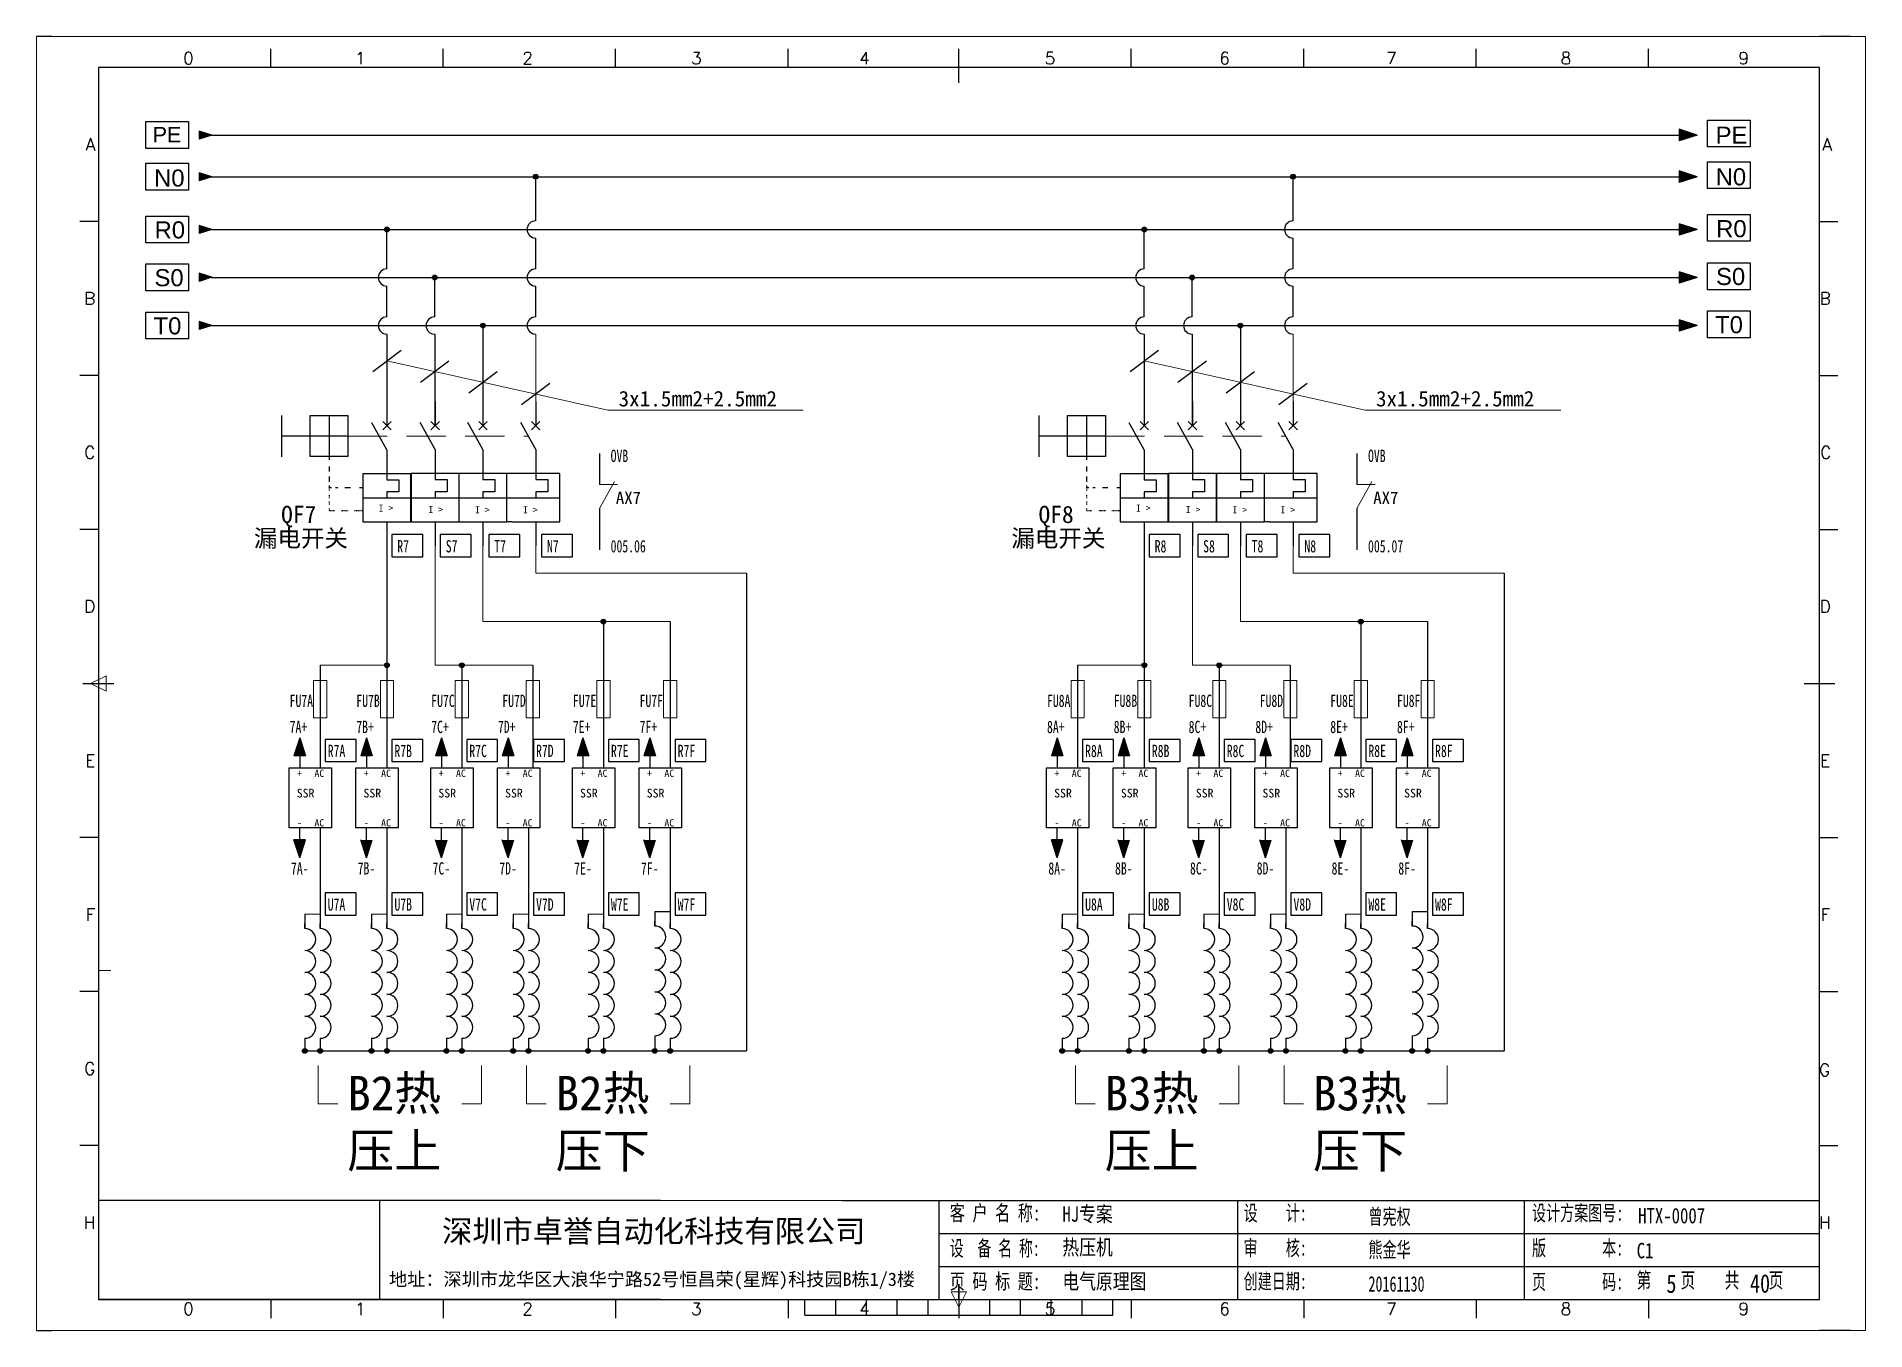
# Model space of a CAD drawing. Extents: x 35123 to 43919, y -4314 to -326.
# Drawn here: x 36945.9 to 37242.9, y -2913.9 to -2703.9 of the extents above; entities that cross this region are included whole.
import ezdxf
from ezdxf.enums import TextEntityAlignment as Align

# ---------------------------------------------------------------- set-up
doc = ezdxf.new("R2010")
doc.units = 0
doc.header["$MEASUREMENT"] = 0
for name, pattern in [('ACANSTGL', [0.11811, 0.07874, -0.03937]), ('ACISOWELD', [3, 2, -1]), ('DASHED2', [9.525, 6.35, -3.175])]:
    doc.linetypes.add(name, pattern=pattern)
for name, color, linetype in [('AE_BOR', 1, 'Continuous'), ('MISC', 2, 'Continuous'), ('SYMS', 7, 'Continuous'), ('细实线层', 7, 'Continuous')]:
    doc.layers.add(name, color=color, linetype=linetype)
doc.styles.add('Standard0.67', font='', dxfattribs={"width": 0.67})
doc.styles.add('Standard_0.8', font='SimSun.ttf', dxfattribs={"width": 0.8})
doc.styles.add('WD', font='romans.shx', dxfattribs={"bigfont": 'gbcbig.shx'})
doc.styles.add('WD_IEC', font='ISOCP2.shx', dxfattribs={"width": 0.9, "height": 4, "bigfont": 'gbcbig.shx'})
doc.styles.add('宋', font='SimSun.ttf', dxfattribs={"width": 0.7})
doc.styles.add('样式 0', font='')
doc.styles.add('样式 8', font='arial.ttf')
doc.styles.get('Standard0.67').set_extended_font_data('FangSong_GB2312')
doc.styles.get('样式 0').set_extended_font_data('KaiTi_GB2312')

msp = doc.modelspace()

# ---------------------------------------------------------------- texts
at = {"color": 0}
for p in [(37040.417, -2763.897), (37163.417, -2763.897)]:
    msp.add_text('3x1.5mm2+2.5mm2', height=2.52, dxfattribs=at).set_placement(p)
at = {"color": 0, "char_height": 2.772, "width": 4.96666, "attachment_point": 1, "style": '样式 8'}
for s, insert in [('N0', (36964.985, -2725.439)), ('N0', (37218.579, -2725.244)), ('R0', (36965.067, -2733.854)), ('R0', (37218.662, -2733.659)), ('S0', (36965.05, -2741.618)), ('S0', (37218.644, -2741.423)), ('T0', (36964.9, -2749.432)), ('T0', (37218.494, -2749.237))]:
    msp.add_mtext(s, dxfattribs=dict(at, insert=insert))
at = {"color": 0, "attachment_point": 1}
for s, insert, char_height, width in [('I >', (37001.438, -2779.818), 1.1694, 4.51104), ('I >', (37124.438, -2779.818), 1.1694, 4.51104), ('I >', (37009.533, -2780.046), 1.1694, 4.51104), ('I >', (37017.117, -2780.098), 1.1694, 4.51104), ('I >', (37024.914, -2780.098), 1.1694, 4.51104), ('I >', (37132.533, -2780.046), 1.1694, 4.51104), ('I >', (37140.117, -2780.098), 1.1694, 4.51104), ('I >', (37147.914, -2780.098), 1.1694, 4.51104), ('+', (36988.211, -2822.853), 1.176, 1.09571), ('AC', (36991.022, -2822.853), 1.176, 1.09571), ('+', (36999.045, -2822.853), 1.176, 1.09571), ('AC', (37001.856, -2822.853), 1.176, 1.09571), ('+', (37011.211, -2822.853), 1.176, 1.09571), ('AC', (37014.022, -2822.853), 1.176, 1.09571), ('+', (37022.045, -2822.853), 1.176, 1.09571), ('AC', (37024.856, -2822.853), 1.176, 1.09571), ('+', (37034.211, -2822.853), 1.176, 1.09571), ('AC', (37037.022, -2822.853), 1.176, 1.09571), ('+', (37045.045, -2822.853), 1.176, 1.09571), ('AC', (37047.856, -2822.853), 1.176, 1.09571), ('+', (37111.211, -2822.853), 1.176, 1.09571), ('AC', (37114.022, -2822.853), 1.176, 1.09571), ('+', (37122.045, -2822.853), 1.176, 1.09571), ('AC', (37124.856, -2822.853), 1.176, 1.09571), ('+', (37134.211, -2822.853), 1.176, 1.09571), ('AC', (37137.022, -2822.853), 1.176, 1.09571), ('+', (37145.045, -2822.853), 1.176, 1.09571), ('AC', (37147.856, -2822.853), 1.176, 1.09571), ('+', (37157.211, -2822.853), 1.176, 1.09571), ('AC', (37160.022, -2822.853), 1.176, 1.09571), ('+', (37168.045, -2822.853), 1.176, 1.09571), ('AC', (37170.856, -2822.853), 1.176, 1.09571), ('SSR', (36988.151, -2825.961), 1.4112, 1.31486), ('SSR', (36998.986, -2825.961), 1.4112, 1.31486), ('SSR', (37011.151, -2825.961), 1.4112, 1.31486), ('SSR', (37021.986, -2825.961), 1.4112, 1.31486), ('SSR', (37034.151, -2825.961), 1.4112, 1.31486), ('SSR', (37044.986, -2825.961), 1.4112, 1.31486), ('SSR', (37111.151, -2825.961), 1.4112, 1.31486), ('SSR', (37121.986, -2825.961), 1.4112, 1.31486), ('SSR', (37134.151, -2825.961), 1.4112, 1.31486), ('SSR', (37144.986, -2825.961), 1.4112, 1.31486), ('SSR', (37157.151, -2825.961), 1.4112, 1.31486), ('SSR', (37167.986, -2825.961), 1.4112, 1.31486), ('-', (36988.211, -2830.896), 1.176, 1.09571), ('AC', (36991.022, -2830.896), 1.176, 1.09571), ('-', (36999.045, -2830.896), 1.176, 1.09571), ('AC', (37001.856, -2830.896), 1.176, 1.09571), ('-', (37011.211, -2830.896), 1.176, 1.09571), ('AC', (37014.022, -2830.896), 1.176, 1.09571), ('-', (37022.045, -2830.896), 1.176, 1.09571), ('AC', (37024.856, -2830.896), 1.176, 1.09571), ('-', (37034.211, -2830.896), 1.176, 1.09571), ('AC', (37037.022, -2830.896), 1.176, 1.09571), ('-', (37045.045, -2830.896), 1.176, 1.09571), ('AC', (37047.856, -2830.896), 1.176, 1.09571), ('-', (37111.211, -2830.896), 1.176, 1.09571), ('AC', (37114.022, -2830.896), 1.176, 1.09571), ('-', (37122.045, -2830.896), 1.176, 1.09571), ('AC', (37124.856, -2830.896), 1.176, 1.09571), ('-', (37134.211, -2830.896), 1.176, 1.09571), ('AC', (37137.022, -2830.896), 1.176, 1.09571), ('-', (37145.045, -2830.896), 1.176, 1.09571), ('AC', (37147.856, -2830.896), 1.176, 1.09571), ('-', (37157.211, -2830.896), 1.176, 1.09571), ('AC', (37160.022, -2830.896), 1.176, 1.09571), ('-', (37168.045, -2830.896), 1.176, 1.09571), ('AC', (37170.856, -2830.896), 1.176, 1.09571)]:
    msp.add_mtext(s, dxfattribs=dict(at, insert=insert, char_height=char_height, width=width))
for s, insert, char_height, width, attachment_point in [('{\\fSimSun|b0|i0|c134|p54;B2热\\P压上}', (36996.365, -2872.556), 5.6, 34.27378, 1), ('{\\fSimSun|b0|i0|c134|p54;B2热\\P压下}', (37030.2, -2872.556), 5.6, 34.27378, 1), ('{\\fSimSun|b0|i0|c134|p54;B3热\\P压上}', (37119.365, -2872.556), 5.6, 34.27378, 1), ('{\\fSimSun|b0|i0|c134|p54;B3热\\P压下}', (37153.2, -2872.556), 5.6, 34.27378, 1), ('{\\fSimSun|b0|i0|c134|p2;深圳市卓誉自动化科技有限公司}', (37011.758, -2899.958), 3.6, 80.67766, 7), ('{\\fSimSun|b0|i0|c134|p2;地址：深圳市龙华区大浪华宁路52号恒昌荣(星辉)科技园B栋1/3楼}', (37003.146, -2907.218), 2.16, 89.25675, 7)]:
    msp.add_mtext(s, dxfattribs=dict(insert=insert, char_height=char_height, width=width, attachment_point=attachment_point))
at = {"ltscale": 2, "attachment_point": 1}
for s, insert, char_height, width, style in [('{\\fSimSun|b0|i0|c134|p2;\\W0.72;客 户 名 称:}', (37094.206, -2893.553), 2.5, 16.24768, 'Standard0.67'), ('HJ专案', (37112.493, -2893.727), 2.5, 33.90777, 'Standard_0.8'), ('{\\fSimSun|b0|i0|c134|p2;设    计:}', (37141.92, -2893.553), 2.5, 12.03121, 'Standard0.67'), ('{\\fSimSun|b0|i0|c134|p2;曾宪权}', (37162.197, -2894.155), 2.5, 12.03121, 'Standard0.67'), ('{\\fSimSun|b0|i0|c134|p2;设计方案图号:}', (37188.753, -2893.553), 2.5, 15.1644, 'Standard0.67'), ('{\\f@SimSun|b0|i0|c134|p2;HTX-0007}', (37205.992, -2893.994), 2.5, 33.90777, 'Standard_0.8'), ('{\\fSimSun|b0|i0|c134|p2;\\W0.66;设  备 名 称:}', (37094.206, -2899.282), 2.5, 15.12342, 'Standard0.67'), ('{\\fSimSun|b0|i0|c134|p2;热压机}', (37112.493, -2899.115), 2.5, 33.90777, 'Standard_0.8'), ('{\\fSimSun|b0|i0|c134|p2;审    核:}', (37141.92, -2899.227), 2.5, 12.03121, 'Standard0.67'), ('{\\fSimSun|b0|i0|c134|p2;熊金华}', (37162.197, -2899.517), 2.5, 12.03121, 'Standard0.67'), ('{\\fSimSun|b0|i0|c134|p2;版        本:}', (37188.753, -2899.227), 2.5, 16.84978, 'Standard0.67'), ('C1', (37205.752, -2899.667), 2.5, 5.97175, 'Standard_0.8'), ('{\\fSimSun|b0|i0|c134|p2;\\W0.72;页 码 标 题:}', (37094.206, -2904.65), 2.5, 15.12342, 'Standard0.67'), ('{\\fSimSun|b0|i0|c134|p2;电气原理图}', (37112.493, -2904.663), 2.5, 33.90777, 'Standard_0.8'), ('{\\fSimSun|b0|i0|c134|p2;创建日期:}', (37141.92, -2904.634), 2.5, 12.03121, 'Standard0.67'), ('{\\fSimSun|b0|i0|c134|p2;页        码:}', (37188.753, -2904.713), 2.5, 15.72579, 'Standard0.67'), ('第    页    共    页', (37205.75, -2904.468), 2.5, 33.90777, '宋'), ('{\\fSimSun|b0|i0|c134|p2;20161130}', (37162.197, -2905.075), 2.5, 12.03121, 'Standard0.67'), ('5', (37210.583, -2904.773), 3, 3.76639, 'Standard_0.8'), ('40', (37224.156, -2904.748), 3, 3.76639, 'Standard_0.8')]:
    msp.add_mtext(s, dxfattribs=dict(at, insert=insert, char_height=char_height, width=width, style=style))
at = {"layer": 'MISC', "color": 0, "attachment_point": 1}
for s, insert, char_height, width, style in [('\\pxqc;PE', (36964.609, -2718.518), 2.5, 4.96666, '样式 8'), ('PE', (37218.579, -2718.479), 2.772, 4.96666, '样式 8'), ('OVB', (37039.128, -2770.918), 2, 5.01683, '宋'), ('OVB', (37162.128, -2770.918), 2, 5.01683, '宋'), ('AX7', (37039.979, -2777.714), 2, 5.01683, '样式 0'), ('AX7', (37162.979, -2777.714), 2, 5.01683, '样式 0'), ('QF7', (36985.617, -2780.026), 2.8, 5.01683, '样式 0'), ('QF8', (37108.617, -2780.026), 2.8, 5.01683, '样式 0'), ('漏电开关', (36981.2, -2783.883), 2.8, 21.59755, '样式 0'), ('R7', (37004.478, -2785.591), 2, 5.01683, '宋'), ('S7', (37012.353, -2785.589), 2, 5.01683, '宋'), ('T7', (37020.227, -2785.588), 2, 5.01683, '宋'), ('N7', (37028.793, -2785.588), 2, 5.01683, '宋'), ('005.06', (37039.128, -2785.587), 2, 5.01683, '宋'), ('漏电开关', (37104.2, -2783.883), 2.8, 21.59755, '样式 0'), ('R8', (37127.478, -2785.591), 2, 5.01683, '宋'), ('S8', (37135.353, -2785.589), 2, 5.01683, '宋'), ('T8', (37143.227, -2785.588), 2, 5.01683, '宋'), ('N8', (37151.793, -2785.588), 2, 5.01683, '宋'), ('005.07', (37162.128, -2785.587), 2, 5.01683, '宋'), ('FU7A', (36986.992, -2810.671), 2, 5.01683, '宋'), ('FU7B', (36997.827, -2810.671), 2, 5.01683, '宋'), ('FU7C', (37009.992, -2810.671), 2, 5.01683, '宋'), ('FU7D', (37021.53, -2810.671), 2, 5.01683, '宋'), ('FU7E', (37032.992, -2810.671), 2, 5.01683, '宋'), ('FU7F', (37043.827, -2810.671), 2, 5.01683, '宋'), ('FU8A', (37109.992, -2810.671), 2, 5.01683, '宋'), ('FU8B', (37120.827, -2810.671), 2, 5.01683, '宋'), ('FU8C', (37132.992, -2810.671), 2, 5.01683, '宋'), ('FU8D', (37144.53, -2810.671), 2, 5.01683, '宋'), ('FU8E', (37155.992, -2810.671), 2, 5.01683, '宋'), ('FU8F', (37166.827, -2810.671), 2, 5.01683, '宋'), ('7A+', (36986.992, -2814.916), 2, 5.01683, '宋'), ('7B+', (36997.827, -2814.916), 2, 5.01683, '宋'), ('7C+', (37009.992, -2814.916), 2, 5.01683, '宋'), ('7D+', (37020.827, -2814.916), 2, 5.01683, '宋'), ('7E+', (37032.992, -2814.916), 2, 5.01683, '宋'), ('7F+', (37043.827, -2814.916), 2, 5.01683, '宋'), ('8A+', (37109.992, -2814.916), 2, 5.01683, '宋'), ('8B+', (37120.827, -2814.916), 2, 5.01683, '宋'), ('8C+', (37132.992, -2814.916), 2, 5.01683, '宋'), ('8D+', (37143.827, -2814.916), 2, 5.01683, '宋'), ('8E+', (37155.992, -2814.916), 2, 5.01683, '宋'), ('8F+', (37166.827, -2814.916), 2, 5.01683, '宋'), ('R7A', (36993.18, -2818.811), 2, 5.01683, '宋'), ('R7B', (37004.015, -2818.811), 2, 5.01683, '宋'), ('R7C', (37016.18, -2818.811), 2, 5.01683, '宋'), ('R7D', (37027.015, -2818.811), 2, 5.01683, '宋'), ('R7E', (37039.18, -2818.811), 2, 5.01683, '宋'), ('R7F', (37050.015, -2818.811), 2, 5.01683, '宋'), ('R8A', (37116.18, -2818.811), 2, 5.01683, '宋'), ('R8B', (37127.015, -2818.811), 2, 5.01683, '宋'), ('R8C', (37139.18, -2818.811), 2, 5.01683, '宋'), ('R8D', (37150.015, -2818.811), 2, 5.01683, '宋'), ('R8E', (37162.18, -2818.811), 2, 5.01683, '宋'), ('R8F', (37173.015, -2818.811), 2, 5.01683, '宋'), ('7A-', (36987.209, -2837.876), 2, 5.01683, '宋'), ('7B-', (36998.044, -2837.876), 2, 5.01683, '宋'), ('7C-', (37010.209, -2837.876), 2, 5.01683, '宋'), ('7D-', (37021.044, -2837.876), 2, 5.01683, '宋'), ('7E-', (37033.209, -2837.876), 2, 5.01683, '宋'), ('7F-', (37044.044, -2837.876), 2, 5.01683, '宋'), ('8A-', (37110.209, -2837.876), 2, 5.01683, '宋'), ('8B-', (37121.044, -2837.876), 2, 5.01683, '宋'), ('8C-', (37133.209, -2837.876), 2, 5.01683, '宋'), ('8D-', (37144.044, -2837.876), 2, 5.01683, '宋'), ('8E-', (37156.209, -2837.876), 2, 5.01683, '宋'), ('8F-', (37167.044, -2837.876), 2, 5.01683, '宋'), ('U7A', (36993.18, -2843.726), 2, 5.01683, '宋'), ('U7B', (37004.015, -2843.726), 2, 5.01683, '宋'), ('V7C', (37016.18, -2843.726), 2, 5.01683, '宋'), ('V7D', (37027.015, -2843.726), 2, 5.01683, '宋'), ('W7E', (37039.18, -2843.726), 2, 5.01683, '宋'), ('W7F', (37050.015, -2843.726), 2, 5.01683, '宋'), ('U8A', (37116.18, -2843.726), 2, 5.01683, '宋'), ('U8B', (37127.015, -2843.726), 2, 5.01683, '宋'), ('V8C', (37139.18, -2843.726), 2, 5.01683, '宋'), ('V8D', (37150.015, -2843.726), 2, 5.01683, '宋'), ('W8E', (37162.18, -2843.726), 2, 5.01683, '宋'), ('W8F', (37173.015, -2843.726), 2, 5.01683, '宋')]:
    msp.add_mtext(s, dxfattribs=dict(at, insert=insert, char_height=char_height, width=width, style=style))

# ---------------------------------------------------------------- blocks, each defined once
blk = doc.blocks.new('gb_a2_a')
for p, q in [((584, 410), (25, 410)), ((25, 410), (25, 10)), ((584, 10), (584, 410)), ((25, 10), (584, 10))]:
    blk.add_line(p, q)
at = {"lineweight": 9, "ltscale": 0.1}
blk.add_line((25, 116.86), (29, 116.86), dxfattribs=at)
at = {"layer": 'AE_BOR', "lineweight": 30}
for p, q in [((10, 420), (4.93, 420)), ((594, 420), (584, 420)), ((4.93, 0), (10, 0)), ((594, 0), (584, 0))]:
    blk.add_line(p, q, dxfattribs=at)
at = {"layer": 'AE_BOR', "color": 1, "lineweight": 15}
for p, q in [((4.93, 420), (598.93, 420)), ((4.93, 0), (4.93, 420)), ((598.93, 420), (598.93, 0)), ((22.5, 210), (27.5, 212.5)), ((27.5, 207.5), (22.5, 210)), ((27.5, 212.5), (27.5, 207.5)), ((304.5, 7.5), (302, 12.5)), ((302, 12.5), (307, 12.5)), ((307, 12.5), (304.5, 7.5)), ((598.93, 0), (4.93, 0))]:
    blk.add_line(p, q, dxfattribs=at)
at = {"layer": 'AE_BOR'}
for p, q in [((81, 410), (81, 416)), ((137, 410), (137, 416)), ((193, 410), (193, 416)), ((249, 410), (249, 416)), ((304.5, 410), (304.5, 416)), ((360.5, 410), (360.5, 416)), ((416.5, 410), (416.5, 416)), ((472.5, 410), (472.5, 416)), ((528.5, 410), (528.5, 416)), ((25, 360), (19, 360)), ((584, 360), (590, 360)), ((25, 310), (19, 310)), ((584, 310), (590, 310)), ((25, 260), (19, 260)), ((584, 260), (590, 260)), ((25, 160), (19, 160)), ((584, 160), (590, 160)), ((25, 110), (19, 110)), ((584, 110), (590, 110)), ((25, 60), (19, 60)), ((584, 60), (590, 60)), ((81, 10), (81, 4)), ((137, 10), (137, 4)), ((193, 10), (193, 4)), ((249, 10), (249, 4)), ((304.5, 10), (304.5, 4)), ((360.5, 10), (360.5, 4)), ((416.5, 10), (416.5, 4)), ((472.5, 10), (472.5, 4)), ((528.5, 10), (528.5, 4))]:
    blk.add_line(p, q, dxfattribs=at)
at = {"layer": 'AE_BOR', "color": 2, "lineweight": 30}
for p, q in [((304.5, 405), (304.5, 415)), ((20, 210), (30, 210)), ((579, 210), (589, 210)), ((304.5, 10), (304.5, 15)), ((304.5, 15), (304.5, 5)), ((254.5, 5), (254.5, 10)), ((264.5, 5), (264.5, 10)), ((274.5, 5), (274.5, 10)), ((284.5, 5), (284.5, 10)), ((294.5, 5), (294.5, 10)), ((304.5, 10), (304.5, 5)), ((314.5, 5), (314.5, 10)), ((324.5, 5), (324.5, 10)), ((334.5, 5), (334.5, 10)), ((344.5, 5), (344.5, 10)), ((354.5, 5), (354.5, 10)), ((254.5, 5), (354.5, 5))]:
    blk.add_line(p, q, dxfattribs=at)
at = {"layer": 'AE_BOR', "style": 'WD'}
for s, p in [('0', (54.27, 411)), ('1', (110.12, 411)), ('2', (164.42, 411)), ('3', (219.22, 411)), ('4', (273.82, 411)), ('5', (334.12, 411)), ('6', (390.81, 411)), ('7', (445.01, 411)), ('8', (501.67, 411)), ('9', (559.4, 411)), ('0', (54.27, 5)), ('1', (110.12, 5)), ('2', (164.42, 5)), ('3', (219.22, 5)), ('4', (273.82, 5)), ('5', (334.12, 5)), ('6', (390.81, 5)), ('7', (445.01, 5)), ('8', (501.67, 5)), ('9', (559.4, 5))]:
    blk.add_text(s, height=4, dxfattribs=at).set_placement(p, align=Align.CENTER)
for s, p in [('A', (24, 385)), ('A', (588.05, 385)), ('B', (24, 335)), ('B', (587.67, 335)), ('C', (24, 285)), ('C', (587.86, 285)), ('D', (24, 235)), ('D', (587.67, 235)), ('E', (24, 185)), ('E', (587.48, 185)), ('F', (24, 135)), ('F', (587.48, 135)), ('F', (587.48, 135)), ('G', (24, 85)), ('G', (587.48, 84.56)), ('H', (24, 35)), ('H', (587.67, 35))]:
    blk.add_text(s, height=4, dxfattribs=at).set_placement(p, align=Align.MIDDLE_RIGHT)
blk = doc.blocks.new('VCB11THI')
for p, q in [((0, 7.5), (0, 2.5)), ((0, -2.5), (-3.12, 3.12)), ((-0.88, 3.38), (0.88, 1.62)), ((-0.88, 1.62), (0.88, 3.38)), ((0, -2.5), (0, -8.75)), ((0, -8.75), (2.5, -8.75)), ((0, -11.25), (0, -12.5)), ((2.5, -11.25), (0, -11.25)), ((2.5, -8.75), (2.5, -11.25)), ((-5, -12.5), (5, -12.5)), ((0, -17.5), (0, -22.5))]:
    blk.add_line(p, q)
blk.add_lwpolyline([(-5, -7.5), (-5, -17.5), (5, -17.5), (5, -7.5)], close=True)
at = {"style": 'WD_IEC'}
for tag, p in [('INST', (-8, 5.25)), ('LOC', (-8, 1.75)), ('TAG1', (-8, -1.75)), ('RATING1', (-8, -6.35)), ('DESC1', (-8, -14.35)), ('DESC3', (-8, -21.35)), ('DESC2', (-8, -17.85))]:
    blk.add_attdef(tag, text='', height=2.5, dxfattribs=at).set_placement(p, align=Align.RIGHT)
at = {"style": 'WD_IEC', "flags": 1}
for tag, p, height in [('X2TERM01', (0, 7.5), 0.32), ('MFG', (2.75, 6.5), 1.5), ('CAT', (2.75, 4), 1.5), ('X4LINK', (-2, 0), 0.32), ('X1LINK', (-0.5, 0), 0.32), ('CONTACT', (-5, -7.5), 1), ('COMMON', (-3.75, -8.75), 1), ('ASSYCODE', (1, -19), 1), ('X8TERM02', (0, -22.5), 0.32), ('FAMILY', (1, -20.5), 1), ('CATDESC', (1, -22), 1)]:
    blk.add_attdef(tag, p, '', height=height, dxfattribs=at)
at = {"style": 'WD_IEC'}
blk.add_attdef('TERM01', text='', height=2, rotation=90, dxfattribs=at).set_placement((-1, 7.5), align=Align.RIGHT)
at = {"lineweight": 15, "style": 'WD_IEC'}
blk.add_attdef('XREF', text='', height=2.5, dxfattribs=at).set_placement((-8, -10.35), align=Align.RIGHT)
at = {"style": 'WD_IEC'}
blk.add_attdef('TERM02', (-1, -22.5), '', height=2, rotation=90, dxfattribs=at)
at = {"linetype": 'Continuous', "style": 'WD_IEC'}
blk.add_attdef('T', text='', height=2.5, dxfattribs=at).set_placement((0, -15), align=Align.MIDDLE_CENTER)
blk = doc.blocks.new('VCB21THI')
for p, q in [((0, 7.5), (0, 2.5)), ((0, -2.5), (-3.12, 3.12)), ((-0.88, 3.38), (0.88, 1.62)), ((-0.88, 1.62), (0.88, 3.38)), ((0, -2.5), (0, -8.75)), ((0, -8.75), (2.5, -8.75)), ((0, -11.25), (0, -12.5)), ((2.5, -11.25), (0, -11.25)), ((2.5, -8.75), (2.5, -11.25)), ((-5, -12.5), (5, -12.5)), ((0, -17.5), (0, -22.5))]:
    blk.add_line(p, q)
blk.add_lwpolyline([(-5, -7.5), (-5, -17.5), (5, -17.5), (5, -7.5)], close=True)
at = {"style": 'WD_IEC'}
for tag, p in [('INST', (-8, 5.25)), ('LOC', (-8, 1.75)), ('TAG2', (-8, -1.75)), ('RATING1', (-8, -6.35)), ('DESC1', (-8, -14.35)), ('DESC3', (-8, -21.35)), ('DESC2', (-8, -17.85))]:
    blk.add_attdef(tag, text='', height=2.5, dxfattribs=at).set_placement(p, align=Align.RIGHT)
at = {"style": 'WD_IEC', "flags": 1}
for tag, p, height in [('X2TERM01', (0, 7.5), 0.32), ('X4LINK', (-2, 0), 0.32), ('X1LINK', (-0.5, 0), 0.32), ('CONTACT', (-5, -7.5), 1), ('COMMON', (-3.75, -8.75), 1), ('X8TERM02', (0, -22.5), 0.32), ('FAMILY', (1, -20.5), 1)]:
    blk.add_attdef(tag, p, '', height=height, dxfattribs=at)
at = {"style": 'WD_IEC'}
blk.add_attdef('TERM01', text='', height=2, rotation=90, dxfattribs=at).set_placement((-1, 7.5), align=Align.RIGHT)
at = {"lineweight": 15, "style": 'WD_IEC'}
blk.add_attdef('XREF', text='', height=2.5, dxfattribs=at).set_placement((-8, -10.35), align=Align.RIGHT)
at = {"style": 'WD_IEC'}
blk.add_attdef('TERM02', (-1, -22.5), '', height=2, rotation=90, dxfattribs=at)
at = {"linetype": 'Continuous', "style": 'WD_IEC'}
blk.add_attdef('T', text='', height=2.5, dxfattribs=at).set_placement((0, -15), align=Align.MIDDLE_CENTER)
blk = doc.blocks.new('WDDOT')
blk.add_hatch(color=256).paths.add_polyline_path([(0.5, 0, 1), (-0.5, 0, 1)])
blk.add_circle((0, 0), 0.5)

# ---------------------------------------------------------------- hatches: boundary and pattern name
for points in [[(36974.348, -2726.613), (36972.306, -2725.958), (36972.306, -2727.267)], [(37215.584, -2726.613), (37212.665, -2725.677), (37212.665, -2727.548)], [(36974.348, -2735.178), (36972.306, -2734.524), (36972.306, -2735.833)], [(37215.584, -2735.178), (37212.665, -2734.243), (37212.665, -2736.114)], [(36974.348, -2742.94), (36972.306, -2742.286), (36972.306, -2743.595)], [(37215.584, -2742.975), (37212.665, -2742.039), (37212.665, -2743.91)], [(36974.348, -2750.775), (36972.306, -2750.12), (36972.306, -2751.43)], [(37215.584, -2750.771), (37212.665, -2749.836), (37212.665, -2751.706)], [(36988.639, -2817.694), (36989.575, -2820.612), (36987.704, -2820.612)], [(36999.474, -2817.694), (37000.409, -2820.612), (36998.539, -2820.612)], [(37011.639, -2817.694), (37012.575, -2820.612), (37010.704, -2820.612)], [(37022.474, -2817.694), (37023.409, -2820.612), (37021.539, -2820.612)], [(37034.639, -2817.694), (37035.575, -2820.612), (37033.704, -2820.612)], [(37045.474, -2817.694), (37046.409, -2820.612), (37044.539, -2820.612)], [(37111.639, -2817.694), (37112.575, -2820.612), (37110.704, -2820.612)], [(37122.474, -2817.694), (37123.409, -2820.612), (37121.539, -2820.612)], [(37134.639, -2817.694), (37135.575, -2820.612), (37133.704, -2820.612)], [(37145.474, -2817.694), (37146.409, -2820.612), (37144.539, -2820.612)], [(37157.639, -2817.694), (37158.575, -2820.612), (37156.704, -2820.612)], [(37168.474, -2817.694), (37169.409, -2820.612), (37167.539, -2820.612)], [(36988.639, -2837.163), (36989.575, -2834.245), (36987.704, -2834.245)], [(36999.474, -2837.163), (37000.409, -2834.245), (36998.539, -2834.245)], [(37011.639, -2837.163), (37012.575, -2834.245), (37010.704, -2834.245)], [(37022.474, -2837.163), (37023.409, -2834.245), (37021.539, -2834.245)], [(37034.639, -2837.163), (37035.575, -2834.245), (37033.704, -2834.245)], [(37045.474, -2837.163), (37046.409, -2834.245), (37044.539, -2834.245)], [(37111.639, -2837.163), (37112.575, -2834.245), (37110.704, -2834.245)], [(37122.474, -2837.163), (37123.409, -2834.245), (37121.539, -2834.245)], [(37134.639, -2837.163), (37135.575, -2834.245), (37133.704, -2834.245)], [(37145.474, -2837.163), (37146.409, -2834.245), (37144.539, -2834.245)], [(37157.639, -2837.163), (37158.575, -2834.245), (37156.704, -2834.245)], [(37168.474, -2837.163), (37169.409, -2834.245), (37167.539, -2834.245)]]:
    msp.add_hatch(color=0).paths.add_polyline_path(points)
h = msp.add_hatch(color=0)
edge = h.paths.add_edge_path()
edge.add_arc((37026.96, -2726.606), 0.389, 0, 360)
h = msp.add_hatch(color=0)
edge = h.paths.add_edge_path()
edge.add_arc((37149.96, -2726.606), 0.389, 0, 360)
h = msp.add_hatch(color=0)
edge = h.paths.add_edge_path()
edge.add_arc((37002.797, -2735.178), 0.389, 0, 360)
h = msp.add_hatch(color=0)
edge = h.paths.add_edge_path()
edge.add_arc((37125.797, -2735.178), 0.389, 0, 360)
h = msp.add_hatch(color=0)
edge = h.paths.add_edge_path()
edge.add_arc((37010.559, -2742.975), 0.389, 0, 360)
h = msp.add_hatch(color=0)
edge = h.paths.add_edge_path()
edge.add_arc((37133.559, -2742.975), 0.389, 0, 360)
h = msp.add_hatch(color=0)
edge = h.paths.add_edge_path()
edge.add_arc((37018.394, -2750.771), 0.389, 0, 360)
h = msp.add_hatch(color=0)
edge = h.paths.add_edge_path()
edge.add_arc((37141.394, -2750.771), 0.389, 0, 360)
h = msp.add_hatch(color=0)
edge = h.paths.add_edge_path()
edge.add_arc((37037.963, -2798.813), 0.389, 0, 360)
h = msp.add_hatch(color=0)
edge = h.paths.add_edge_path()
edge.add_arc((37160.963, -2798.813), 0.389, 0, 360)
h = msp.add_hatch(color=0)
edge = h.paths.add_edge_path()
edge.add_arc((37002.797, -2805.908), 0.389, 0, 360)
h = msp.add_hatch(color=0)
edge = h.paths.add_edge_path()
edge.add_arc((37014.965, -2805.909), 0.389, 0, 360)
h = msp.add_hatch(color=0)
edge = h.paths.add_edge_path()
edge.add_arc((37125.797, -2805.908), 0.389, 0, 360)
h = msp.add_hatch(color=0)
edge = h.paths.add_edge_path()
edge.add_arc((37137.965, -2805.909), 0.389, 0, 360)
h = msp.add_hatch(color=0)
edge = h.paths.add_edge_path()
edge.add_arc((36989.463, -2868.508), 0.389, 0, 360)
h = msp.add_hatch(color=0)
edge = h.paths.add_edge_path()
edge.add_arc((36991.963, -2868.508), 0.389, 0, 360)
h = msp.add_hatch(color=0)
edge = h.paths.add_edge_path()
edge.add_arc((37000.297, -2868.508), 0.389, 0, 360)
h = msp.add_hatch(color=0)
edge = h.paths.add_edge_path()
edge.add_arc((37002.797, -2868.508), 0.389, 0, 360)
h = msp.add_hatch(color=0)
edge = h.paths.add_edge_path()
edge.add_arc((37012.463, -2868.508), 0.389, 0, 360)
h = msp.add_hatch(color=0)
edge = h.paths.add_edge_path()
edge.add_arc((37014.963, -2868.508), 0.389, 0, 360)
h = msp.add_hatch(color=0)
edge = h.paths.add_edge_path()
edge.add_arc((37023.297, -2868.508), 0.389, 0, 360)
h = msp.add_hatch(color=0)
edge = h.paths.add_edge_path()
edge.add_arc((37025.797, -2868.508), 0.389, 0, 360)
h = msp.add_hatch(color=0)
edge = h.paths.add_edge_path()
edge.add_arc((37035.463, -2868.508), 0.389, 0, 360)
h = msp.add_hatch(color=0)
edge = h.paths.add_edge_path()
edge.add_arc((37037.963, -2868.508), 0.389, 0, 360)
h = msp.add_hatch(color=0)
edge = h.paths.add_edge_path()
edge.add_arc((37046.297, -2868.508), 0.389, 0, 360)
h = msp.add_hatch(color=0)
edge = h.paths.add_edge_path()
edge.add_arc((37048.797, -2868.508), 0.389, 0, 360)
h = msp.add_hatch(color=0)
edge = h.paths.add_edge_path()
edge.add_arc((37112.463, -2868.508), 0.389, 0, 360)
h = msp.add_hatch(color=0)
edge = h.paths.add_edge_path()
edge.add_arc((37114.963, -2868.508), 0.389, 0, 360)
h = msp.add_hatch(color=0)
edge = h.paths.add_edge_path()
edge.add_arc((37123.297, -2868.508), 0.389, 0, 360)
h = msp.add_hatch(color=0)
edge = h.paths.add_edge_path()
edge.add_arc((37125.797, -2868.508), 0.389, 0, 360)
h = msp.add_hatch(color=0)
edge = h.paths.add_edge_path()
edge.add_arc((37135.463, -2868.508), 0.389, 0, 360)
h = msp.add_hatch(color=0)
edge = h.paths.add_edge_path()
edge.add_arc((37137.963, -2868.508), 0.389, 0, 360)
h = msp.add_hatch(color=0)
edge = h.paths.add_edge_path()
edge.add_arc((37146.297, -2868.508), 0.389, 0, 360)
h = msp.add_hatch(color=0)
edge = h.paths.add_edge_path()
edge.add_arc((37148.797, -2868.508), 0.389, 0, 360)
h = msp.add_hatch(color=0)
edge = h.paths.add_edge_path()
edge.add_arc((37158.463, -2868.508), 0.389, 0, 360)
h = msp.add_hatch(color=0)
edge = h.paths.add_edge_path()
edge.add_arc((37160.963, -2868.508), 0.389, 0, 360)
h = msp.add_hatch(color=0)
edge = h.paths.add_edge_path()
edge.add_arc((37169.297, -2868.508), 0.389, 0, 360)
h = msp.add_hatch(color=0)
edge = h.paths.add_edge_path()
edge.add_arc((37171.797, -2868.508), 0.389, 0, 360)
at = {"layer": 'MISC'}
for points in [[(36974.348, -2719.848), (36972.306, -2719.193), (36972.306, -2720.503)], [(37215.584, -2719.848), (37212.665, -2718.913), (37212.665, -2720.783)]]:
    msp.add_hatch(color=0, dxfattribs=at).paths.add_polyline_path(points)

# ---------------------------------------------------------------- linework, layer by layer
at = {"color": 0}
for p, q in [((36974.348, -2726.613), (36972.306, -2725.958)), ((36972.306, -2725.958), (36972.306, -2727.267)), ((37215.584, -2726.613), (37212.665, -2725.677)), ((37212.665, -2725.677), (37212.665, -2727.548)), ((36974.348, -2726.613), (36972.306, -2727.267)), ((36974.348, -2726.613), (37212.665, -2726.613)), ((37026.96, -2733.778), (37026.96, -2726.606)), ((37149.96, -2733.778), (37149.96, -2726.606)), ((37215.584, -2726.613), (37212.665, -2727.548)), ((36974.348, -2735.178), (36972.306, -2734.524)), ((36972.306, -2734.524), (36972.306, -2735.833)), ((36974.348, -2735.178), (36972.306, -2735.833)), ((36974.348, -2735.178), (37212.665, -2735.178)), ((37002.797, -2741.58), (37002.797, -2735.178)), ((37125.797, -2741.58), (37125.797, -2735.178)), ((37215.584, -2735.178), (37212.665, -2734.243)), ((37212.665, -2734.243), (37212.665, -2736.114)), ((37215.584, -2735.178), (37212.665, -2736.114)), ((37026.96, -2741.574), (37026.96, -2736.566)), ((37149.96, -2741.574), (37149.96, -2736.566)), ((36974.348, -2742.94), (36972.306, -2742.286)), ((36972.306, -2742.286), (36972.306, -2743.595)), ((36974.348, -2742.94), (36972.306, -2743.595)), ((36974.241, -2742.975), (37212.665, -2742.975)), ((37010.559, -2749.377), (37010.559, -2742.975)), ((37133.559, -2749.377), (37133.559, -2742.975)), ((37215.584, -2742.975), (37212.665, -2742.039)), ((37212.665, -2742.039), (37212.665, -2743.91)), ((37215.584, -2742.975), (37212.665, -2743.91)), ((37002.797, -2749.377), (37002.797, -2744.369)), ((37026.96, -2749.37), (37026.96, -2744.362)), ((37125.797, -2749.377), (37125.797, -2744.369)), ((37149.96, -2749.37), (37149.96, -2744.362)), ((36974.348, -2750.775), (36972.306, -2750.12)), ((36972.306, -2750.12), (36972.306, -2751.43)), ((37215.584, -2750.771), (37212.665, -2749.836)), ((37212.665, -2749.836), (37212.665, -2751.706)), ((36974.348, -2750.775), (36972.306, -2751.43)), ((36974.336, -2750.771), (37212.665, -2750.771)), ((37002.797, -2752.165), (37002.797, -2767.014)), ((37010.559, -2752.165), (37010.559, -2767.014)), ((37018.394, -2750.771), (37018.394, -2767.014)), ((37125.797, -2752.165), (37125.797, -2767.014)), ((37133.559, -2752.165), (37133.559, -2767.014)), ((37141.394, -2750.771), (37141.394, -2767.014)), ((37215.584, -2750.771), (37212.665, -2751.706)), ((37026.96, -2763.116), (37026.96, -2767.014)), ((37149.96, -2763.116), (37149.96, -2767.014)), ((36985.676, -2765.352), (36985.676, -2772.075)), ((36993.4, -2765.391), (36993.4, -2772.036)), ((37026.96, -2770.912), (37024.523, -2766.527)), ((37026.271, -2766.325), (37027.649, -2767.703)), ((37026.271, -2767.703), (37027.649, -2766.325)), ((37108.676, -2765.352), (37108.676, -2772.075)), ((37116.4, -2765.391), (37116.4, -2772.036)), ((37149.96, -2770.912), (37147.523, -2766.527)), ((37149.271, -2766.325), (37150.649, -2767.703)), ((37149.271, -2767.703), (37150.649, -2766.325)), ((36996.47, -2768.714), (36985.676, -2768.714)), ((37026.96, -2770.912), (37026.96, -2775.785)), ((37119.47, -2768.714), (37108.676, -2768.714)), ((37149.96, -2770.912), (37149.96, -2775.785)), ((36993.4, -2772.036), (36993.4, -2772.562)), ((36993.4, -2773.653), (36993.4, -2774.472)), ((37037.295, -2771.535), (37037.295, -2776.56)), ((37116.4, -2772.036), (37116.4, -2772.562)), ((37116.4, -2773.653), (37116.4, -2774.472)), ((37160.295, -2771.535), (37160.295, -2776.56)), ((36993.4, -2775.291), (36993.4, -2776.155)), ((36993.4, -2776.746), (36993.4, -2777.066)), ((37023.062, -2774.81), (37022.292, -2774.81)), ((37030.858, -2774.81), (37023.062, -2774.81)), ((37026.96, -2775.785), (37028.909, -2775.785)), ((37028.909, -2775.785), (37028.909, -2777.734)), ((37030.858, -2782.606), (37030.858, -2774.81)), ((37116.4, -2775.291), (37116.4, -2776.155)), ((37116.4, -2776.746), (37116.4, -2777.066)), ((37146.062, -2774.81), (37145.292, -2774.81)), ((37153.858, -2774.81), (37146.062, -2774.81)), ((37149.96, -2775.785), (37151.909, -2775.785)), ((37151.909, -2775.785), (37151.909, -2777.734)), ((37153.858, -2782.606), (37153.858, -2774.81)), ((36993.4, -2777.066), (36993.795, -2777.066)), ((36994.433, -2777.066), (36994.843, -2777.066)), ((36995.981, -2777.066), (36996.892, -2777.066)), ((36998.349, -2777.066), (36998.903, -2777.066)), ((37022.292, -2778.708), (37030.858, -2778.708)), ((37026.96, -2777.734), (37026.96, -2778.708)), ((37028.909, -2777.734), (37026.96, -2777.734)), ((37116.4, -2777.066), (37116.795, -2777.066)), ((37117.433, -2777.066), (37117.843, -2777.066)), ((37118.981, -2777.066), (37119.892, -2777.066)), ((37121.349, -2777.066), (37121.903, -2777.066)), ((37145.292, -2778.708), (37153.858, -2778.708)), ((37149.96, -2777.734), (37149.96, -2778.708)), ((37151.909, -2777.734), (37149.96, -2777.734)), ((37002.797, -2782.613), (37002.797, -2822.541)), ((37023.062, -2782.606), (37022.292, -2782.606)), ((37023.062, -2782.606), (37030.858, -2782.606)), ((37026.96, -2782.606), (37026.96, -2786.505)), ((37037.295, -2780.458), (37037.296, -2787.189)), ((37125.797, -2782.613), (37125.797, -2822.541)), ((37146.062, -2782.606), (37145.292, -2782.606)), ((37146.062, -2782.606), (37153.858, -2782.606)), ((37149.96, -2782.606), (37149.96, -2786.505)), ((37160.295, -2780.458), (37160.296, -2787.189)), ((37061.21, -2790.98), (37061.21, -2868.508)), ((37184.21, -2790.98), (37184.21, -2868.508)), ((37037.963, -2798.813), (37037.963, -2822.541)), ((37048.798, -2798.814), (37048.797, -2822.541)), ((37160.963, -2798.813), (37160.963, -2822.541)), ((37171.798, -2798.814), (37171.797, -2822.541)), ((36991.963, -2805.908), (36991.963, -2822.541)), ((37014.965, -2805.909), (37014.963, -2822.541)), ((37026.5, -2805.909), (37026.5, -2822.541)), ((37114.963, -2805.908), (37114.963, -2822.541)), ((37137.965, -2805.909), (37137.963, -2822.541)), ((37149.5, -2805.909), (37149.5, -2822.541)), ((36988.639, -2817.694), (36987.704, -2820.612)), ((36988.639, -2817.694), (36989.575, -2820.612)), ((36999.474, -2817.694), (36998.539, -2820.612)), ((36999.474, -2817.694), (37000.409, -2820.612)), ((37011.639, -2817.694), (37010.704, -2820.612)), ((37011.639, -2817.694), (37012.575, -2820.612)), ((37022.474, -2817.694), (37021.539, -2820.612)), ((37022.474, -2817.694), (37023.409, -2820.612)), ((37034.639, -2817.694), (37033.704, -2820.612)), ((37034.639, -2817.694), (37035.575, -2820.612)), ((37045.474, -2817.694), (37044.539, -2820.612)), ((37045.474, -2817.694), (37046.409, -2820.612)), ((37111.639, -2817.694), (37110.704, -2820.612)), ((37111.639, -2817.694), (37112.575, -2820.612)), ((37122.474, -2817.694), (37121.539, -2820.612)), ((37122.474, -2817.694), (37123.409, -2820.612)), ((37134.639, -2817.694), (37133.704, -2820.612)), ((37134.639, -2817.694), (37135.575, -2820.612)), ((37145.474, -2817.694), (37144.539, -2820.612)), ((37145.474, -2817.694), (37146.409, -2820.612)), ((37157.639, -2817.694), (37156.704, -2820.612)), ((37157.639, -2817.694), (37158.575, -2820.612)), ((37168.474, -2817.694), (37167.539, -2820.612)), ((37168.474, -2817.694), (37169.409, -2820.612)), ((36989.575, -2820.612), (36987.704, -2820.612)), ((36988.639, -2819.248), (36988.639, -2822.541)), ((37000.409, -2820.612), (36998.539, -2820.612)), ((36999.474, -2819.248), (36999.474, -2822.541)), ((37012.575, -2820.612), (37010.704, -2820.612)), ((37011.639, -2819.248), (37011.639, -2822.541)), ((37023.409, -2820.612), (37021.539, -2820.612)), ((37022.474, -2819.248), (37022.474, -2822.541)), ((37035.575, -2820.612), (37033.704, -2820.612)), ((37034.639, -2819.248), (37034.639, -2822.541)), ((37046.409, -2820.612), (37044.539, -2820.612)), ((37045.474, -2819.248), (37045.474, -2822.541)), ((37112.575, -2820.612), (37110.704, -2820.612)), ((37111.639, -2819.248), (37111.639, -2822.541)), ((37123.409, -2820.612), (37121.539, -2820.612)), ((37122.474, -2819.248), (37122.474, -2822.541)), ((37135.575, -2820.612), (37133.704, -2820.612)), ((37134.639, -2819.248), (37134.639, -2822.541)), ((37146.409, -2820.612), (37144.539, -2820.612)), ((37145.474, -2819.248), (37145.474, -2822.541)), ((37158.575, -2820.612), (37156.704, -2820.612)), ((37157.639, -2819.248), (37157.639, -2822.541)), ((37169.409, -2820.612), (37167.539, -2820.612)), ((37168.474, -2819.248), (37168.474, -2822.541)), ((36988.639, -2835.608), (36988.639, -2832.316)), ((36991.963, -2832.316), (36991.963, -2848.64)), ((36999.474, -2835.608), (36999.474, -2832.316)), ((37002.797, -2832.316), (37002.797, -2848.64)), ((37011.639, -2835.608), (37011.639, -2832.316)), ((37014.963, -2832.316), (37014.963, -2848.64)), ((37022.474, -2835.608), (37022.474, -2832.316)), ((37025.797, -2832.316), (37025.797, -2848.64)), ((37034.639, -2835.608), (37034.639, -2832.316)), ((37037.963, -2832.316), (37037.963, -2848.64)), ((37045.474, -2835.608), (37045.474, -2832.316)), ((37048.797, -2832.316), (37048.797, -2848.64)), ((37111.639, -2835.608), (37111.639, -2832.316)), ((37114.963, -2832.316), (37114.963, -2848.64)), ((37122.474, -2835.608), (37122.474, -2832.316)), ((37125.797, -2832.316), (37125.797, -2848.64)), ((37134.639, -2835.608), (37134.639, -2832.316)), ((37137.963, -2832.316), (37137.963, -2848.64)), ((37145.474, -2835.608), (37145.474, -2832.316)), ((37148.797, -2832.316), (37148.797, -2848.64)), ((37157.639, -2835.608), (37157.639, -2832.316)), ((37160.963, -2832.316), (37160.963, -2848.64)), ((37168.474, -2835.608), (37168.474, -2832.316)), ((37171.797, -2832.316), (37171.797, -2848.64)), ((36988.639, -2837.163), (36987.704, -2834.245)), ((36989.575, -2834.245), (36987.704, -2834.245)), ((36988.639, -2837.163), (36989.575, -2834.245)), ((36999.474, -2837.163), (36998.539, -2834.245)), ((36999.474, -2837.163), (37000.409, -2834.245)), ((37011.639, -2837.163), (37010.704, -2834.245)), ((37011.639, -2837.163), (37012.575, -2834.245)), ((37022.474, -2837.163), (37021.539, -2834.245)), ((37022.474, -2837.163), (37023.409, -2834.245)), ((37034.639, -2837.163), (37033.704, -2834.245)), ((37034.639, -2837.163), (37035.575, -2834.245)), ((37045.474, -2837.163), (37044.539, -2834.245)), ((37045.474, -2837.163), (37046.409, -2834.245)), ((37111.639, -2837.163), (37110.704, -2834.245)), ((37112.575, -2834.245), (37110.704, -2834.245)), ((37111.639, -2837.163), (37112.575, -2834.245)), ((37122.474, -2837.163), (37121.539, -2834.245)), ((37122.474, -2837.163), (37123.409, -2834.245)), ((37134.639, -2837.163), (37133.704, -2834.245)), ((37134.639, -2837.163), (37135.575, -2834.245)), ((37145.474, -2837.163), (37144.539, -2834.245)), ((37145.474, -2837.163), (37146.409, -2834.245)), ((37157.639, -2837.163), (37156.704, -2834.245)), ((37157.639, -2837.163), (37158.575, -2834.245)), ((37168.474, -2837.163), (37167.539, -2834.245)), ((37168.474, -2837.163), (37169.409, -2834.245)), ((36989.463, -2846.285), (36989.463, -2848.64)), ((36989.463, -2848.64), (36989.463, -2847.837)), ((36991.963, -2848.64), (36991.963, -2847.837)), ((37000.297, -2846.285), (37000.297, -2848.64)), ((37000.297, -2848.64), (37000.297, -2847.837)), ((37002.797, -2848.64), (37002.797, -2847.837)), ((37012.463, -2846.285), (37012.463, -2848.64)), ((37012.463, -2848.64), (37012.463, -2847.837)), ((37014.963, -2848.64), (37014.963, -2847.837)), ((37023.297, -2846.285), (37023.297, -2848.64)), ((37023.297, -2848.64), (37023.297, -2847.837)), ((37025.797, -2848.64), (37025.797, -2847.837)), ((37035.463, -2846.285), (37035.463, -2848.64)), ((37035.463, -2848.64), (37035.463, -2847.837)), ((37037.963, -2848.64), (37037.963, -2847.837)), ((37046.297, -2845.884), (37046.297, -2848.238)), ((37046.297, -2848.238), (37046.297, -2847.435)), ((37048.797, -2848.64), (37048.797, -2847.837)), ((37112.463, -2846.285), (37112.463, -2848.64)), ((37112.463, -2848.64), (37112.463, -2847.837)), ((37114.963, -2848.64), (37114.963, -2847.837)), ((37114.963, -2848.64), (37114.963, -2847.837)), ((37123.297, -2846.285), (37123.297, -2848.64)), ((37123.297, -2848.64), (37123.297, -2847.837)), ((37125.797, -2848.64), (37125.797, -2847.837)), ((37125.797, -2848.64), (37125.797, -2847.837)), ((37135.463, -2846.285), (37135.463, -2848.64)), ((37135.463, -2848.64), (37135.463, -2847.837)), ((37137.963, -2848.64), (37137.963, -2847.837)), ((37137.963, -2848.64), (37137.963, -2847.837)), ((37146.297, -2846.285), (37146.297, -2848.64)), ((37146.297, -2848.64), (37146.297, -2847.837)), ((37148.797, -2848.64), (37148.797, -2847.837)), ((37148.797, -2848.64), (37148.797, -2847.837)), ((37158.463, -2846.285), (37158.463, -2848.64)), ((37158.463, -2848.64), (37158.463, -2847.837)), ((37160.963, -2848.64), (37160.963, -2847.837)), ((37160.963, -2848.64), (37160.963, -2847.837)), ((37169.297, -2845.884), (37169.297, -2848.238)), ((37169.297, -2848.238), (37169.297, -2847.435)), ((37171.797, -2848.64), (37171.797, -2847.837)), ((37171.797, -2848.64), (37171.797, -2847.837)), ((36989.463, -2866.456), (36989.463, -2868.508)), ((36989.463, -2866.456), (36989.463, -2868.508)), ((36989.463, -2868.508), (37061.21, -2868.508)), ((36991.963, -2866.456), (36991.963, -2868.508)), ((36991.963, -2866.456), (36991.963, -2868.508)), ((37000.297, -2866.456), (37000.297, -2868.508)), ((37000.297, -2866.456), (37000.297, -2868.508)), ((37002.797, -2866.456), (37002.797, -2868.508)), ((37002.797, -2866.456), (37002.797, -2868.508)), ((37012.463, -2866.456), (37012.463, -2868.508)), ((37012.463, -2866.456), (37012.463, -2868.508)), ((37014.963, -2866.456), (37014.963, -2868.508)), ((37014.963, -2866.456), (37014.963, -2868.508)), ((37023.297, -2866.456), (37023.297, -2868.508)), ((37023.297, -2866.456), (37023.297, -2868.508)), ((37025.797, -2866.456), (37025.797, -2868.508)), ((37025.797, -2866.456), (37025.797, -2868.508)), ((37035.463, -2866.456), (37035.463, -2868.508)), ((37035.463, -2866.456), (37035.463, -2868.508)), ((37037.963, -2866.456), (37037.963, -2868.508)), ((37037.963, -2866.456), (37037.963, -2868.508)), ((37046.297, -2866.054), (37046.297, -2868.107)), ((37046.297, -2866.054), (37046.297, -2868.508)), ((37048.797, -2866.456), (37048.797, -2868.508)), ((37048.797, -2866.456), (37048.797, -2868.508)), ((37112.463, -2866.456), (37112.463, -2868.508)), ((37112.463, -2866.456), (37112.463, -2868.508)), ((37112.463, -2868.508), (37184.21, -2868.508)), ((37114.963, -2866.456), (37114.963, -2868.508)), ((37114.963, -2866.456), (37114.963, -2868.508)), ((37123.297, -2866.456), (37123.297, -2868.508)), ((37123.297, -2866.456), (37123.297, -2868.508)), ((37125.797, -2866.456), (37125.797, -2868.508)), ((37125.797, -2866.456), (37125.797, -2868.508)), ((37135.463, -2866.456), (37135.463, -2868.508)), ((37135.463, -2866.456), (37135.463, -2868.508)), ((37137.963, -2866.456), (37137.963, -2868.508)), ((37137.963, -2866.456), (37137.963, -2868.508)), ((37146.297, -2866.456), (37146.297, -2868.508)), ((37146.297, -2866.456), (37146.297, -2868.508)), ((37148.797, -2866.456), (37148.797, -2868.508)), ((37148.797, -2866.456), (37148.797, -2868.508)), ((37158.463, -2866.456), (37158.463, -2868.508)), ((37158.463, -2866.456), (37158.463, -2868.508)), ((37160.963, -2866.456), (37160.963, -2868.508)), ((37160.963, -2866.456), (37160.963, -2868.508)), ((37169.297, -2866.054), (37169.297, -2868.107)), ((37169.297, -2866.054), (37169.297, -2868.508)), ((37171.797, -2866.456), (37171.797, -2868.508)), ((37171.797, -2866.456), (37171.797, -2868.508))]:
    msp.add_line(p, q, dxfattribs=at)
at = {"color": 0, "lineweight": 0}
for p, q in [((37026.96, -2752.159), (37026.96, -2767.014)), ((37149.96, -2752.159), (37149.96, -2767.014)), ((37037.295, -2780.458), (37039.732, -2776.073)), ((37037.295, -2776.56), (37040.264, -2776.56)), ((37160.295, -2780.458), (37162.732, -2776.073)), ((37160.295, -2776.56), (37163.264, -2776.56)), ((37010.632, -2782.606), (37010.632, -2805.908)), ((37018.394, -2782.606), (37018.394, -2798.811)), ((37026.96, -2782.606), (37026.96, -2790.98)), ((37133.632, -2782.606), (37133.632, -2805.908)), ((37141.394, -2782.606), (37141.394, -2798.811)), ((37149.96, -2782.606), (37149.96, -2790.98)), ((37026.96, -2790.98), (37061.21, -2790.98)), ((37149.96, -2790.98), (37184.21, -2790.98)), ((37018.394, -2798.811), (37048.798, -2798.814)), ((37141.394, -2798.811), (37171.798, -2798.814)), ((37002.797, -2805.908), (36991.963, -2805.908)), ((37010.632, -2805.908), (37026.5, -2805.912)), ((37125.797, -2805.908), (37114.963, -2805.908)), ((37133.632, -2805.908), (37149.5, -2805.912)), ((36991.648, -2870.87), (36991.648, -2877.111)), ((37018.15, -2870.87), (37018.15, -2877.111)), ((37025.483, -2870.87), (37025.483, -2877.111)), ((37051.984, -2870.87), (37051.984, -2877.111)), ((37114.648, -2870.87), (37114.648, -2877.111)), ((37141.15, -2870.87), (37141.15, -2877.111)), ((37148.483, -2870.87), (37148.483, -2877.111)), ((37174.984, -2870.87), (37174.984, -2877.111)), ((36991.648, -2877.111), (36994.826, -2877.111)), ((37014.972, -2877.111), (37018.15, -2877.111)), ((37025.483, -2877.111), (37028.66, -2877.111)), ((37048.807, -2877.111), (37051.984, -2877.111)), ((37114.648, -2877.111), (37117.826, -2877.111)), ((37137.972, -2877.111), (37141.15, -2877.111)), ((37148.483, -2877.111), (37151.66, -2877.111)), ((37171.807, -2877.111), (37174.984, -2877.111))]:
    msp.add_line(p, q, dxfattribs=at)
at = {"color": 0, "linetype": 'DASHED2', "lineweight": 0}
for p, q in [((36996.47, -2768.714), (37025.738, -2768.714)), ((37119.47, -2768.714), (37148.738, -2768.714))]:
    msp.add_line(p, q, dxfattribs=at)
at = {"color": 0, "linetype": 'ACANSTGL'}
for p, q in [((36993.4, -2777.066), (36993.4, -2777.611)), ((36993.4, -2778.293), (36993.4, -2778.884)), ((36993.4, -2778.293), (36993.4, -2778.884)), ((36993.4, -2779.339), (36993.4, -2779.885)), ((36993.4, -2779.339), (36993.4, -2779.885)), ((37116.4, -2777.066), (37116.4, -2777.611)), ((37116.4, -2778.293), (37116.4, -2778.884)), ((37116.4, -2779.339), (37116.4, -2779.885)), ((37116.4, -2779.339), (37116.4, -2779.885)), ((36993.4, -2780.476), (36993.4, -2780.812)), ((36993.4, -2780.476), (36993.4, -2780.812)), ((36993.4, -2780.812), (36994.393, -2780.812)), ((36993.4, -2780.812), (36994.393, -2780.812)), ((36995.41, -2780.812), (36996.52, -2780.812)), ((36997.537, -2780.812), (36998.882, -2780.812)), ((37116.4, -2780.476), (37116.4, -2780.812)), ((37116.4, -2780.476), (37116.4, -2780.812)), ((37116.4, -2780.812), (37117.393, -2780.812)), ((37116.4, -2780.812), (37117.393, -2780.812)), ((37118.41, -2780.812), (37119.52, -2780.812)), ((37120.537, -2780.812), (37121.882, -2780.812))]:
    msp.add_line(p, q, dxfattribs=at)
at = {"ltscale": 2}
for p, q in [((37047.242, -2892.785), (36955.937, -2892.785)), ((37076.704, -2892.785), (37235.437, -2892.785)), ((37092.402, -2892.785), (37092.402, -2908.87)), ((37140.968, -2908.87), (37140.968, -2892.785)), ((37187.548, -2908.87), (37187.548, -2892.785)), ((37047.242, -2908.87), (36955.937, -2908.87)), ((37205.44, -2908.87), (37235.437, -2908.87))]:
    msp.add_line(p, q, dxfattribs=at)
for p, q in [((37001.59, -2892.785), (37001.59, -2908.87)), ((37092.402, -2898.146), (37136.654, -2898.146)), ((37136.654, -2898.146), (37205.44, -2898.146)), ((37205.44, -2898.146), (37235.437, -2898.146)), ((37092.402, -2903.508), (37136.654, -2903.508)), ((37136.654, -2903.508), (37205.44, -2903.508)), ((37205.44, -2903.508), (37235.437, -2903.508)), ((37076.704, -2908.87), (37136.654, -2908.87)), ((37136.654, -2908.87), (37205.44, -2908.87))]:
    msp.add_line(p, q)
at = {"lineweight": 9, "ltscale": 0.1}
for p, q in [((37047.242, -2892.785), (37076.704, -2892.785)), ((37047.242, -2908.87), (37076.704, -2908.87)), ((37075.347, -2908.87), (37075.347, -2908.87)), ((37075.347, -2908.87), (37075.347, -2908.87))]:
    msp.add_line(p, q, dxfattribs=at)
at = {"color": 0, "lineweight": -3}
for points in [[(37217.234, -2717.41), (37224.175, -2717.41), (37224.175, -2721.762), (37217.234, -2721.762)], [(36963.64, -2717.672), (36970.581, -2717.672), (36970.581, -2722.024), (36963.64, -2722.024)], [(36963.64, -2724.436), (36970.581, -2724.436), (36970.581, -2728.789), (36963.64, -2728.789)], [(37217.234, -2724.174), (37224.175, -2724.174), (37224.175, -2728.527), (37217.234, -2728.527)], [(36963.64, -2733.002), (36970.581, -2733.002), (36970.581, -2737.355), (36963.64, -2737.355)], [(37217.234, -2732.74), (37224.175, -2732.74), (37224.175, -2737.093), (37217.234, -2737.093)], [(36963.64, -2740.764), (36970.581, -2740.764), (36970.581, -2745.117), (36963.64, -2745.117)], [(37217.234, -2740.599), (37224.175, -2740.599), (37224.175, -2744.952), (37217.234, -2744.952)], [(36963.64, -2748.599), (36970.581, -2748.599), (36970.581, -2752.951), (36963.64, -2752.951)], [(37217.234, -2748.404), (37224.175, -2748.404), (37224.175, -2752.756), (37217.234, -2752.756)]]:
    msp.add_lwpolyline(points, close=True, dxfattribs=at)
at = {"color": 0}
for points in [[(36990.331, -2765.391), (36996.47, -2765.391), (36996.47, -2772.036), (36990.331, -2772.036)], [(37113.331, -2765.391), (37119.47, -2765.391), (37119.47, -2772.036), (37113.331, -2772.036)], [(36986.916, -2822.541), (36993.81, -2822.541), (36993.81, -2832.316), (36986.916, -2832.316)], [(36997.751, -2822.541), (37004.645, -2822.541), (37004.645, -2832.316), (36997.751, -2832.316)], [(37009.916, -2822.541), (37016.81, -2822.541), (37016.81, -2832.316), (37009.916, -2832.316)], [(37020.751, -2822.541), (37027.645, -2822.541), (37027.645, -2832.316), (37020.751, -2832.316)], [(37032.916, -2822.541), (37039.81, -2822.541), (37039.81, -2832.316), (37032.916, -2832.316)], [(37043.751, -2822.541), (37050.645, -2822.541), (37050.645, -2832.316), (37043.751, -2832.316)], [(37109.916, -2822.541), (37116.81, -2822.541), (37116.81, -2832.316), (37109.916, -2832.316)], [(37120.751, -2822.541), (37127.645, -2822.541), (37127.645, -2832.316), (37120.751, -2832.316)], [(37132.916, -2822.541), (37139.81, -2822.541), (37139.81, -2832.316), (37132.916, -2832.316)], [(37143.751, -2822.541), (37150.645, -2822.541), (37150.645, -2832.316), (37143.751, -2832.316)], [(37155.916, -2822.541), (37162.81, -2822.541), (37162.81, -2832.316), (37155.916, -2832.316)], [(37166.751, -2822.541), (37173.645, -2822.541), (37173.645, -2832.316), (37166.751, -2832.316)]]:
    msp.add_lwpolyline(points, close=True, dxfattribs=at)
at = {"color": 0, "ltscale": 2}
for points in [[(37008.613, -2784.711), (37003.59, -2784.711), (37003.59, -2788.316), (37008.613, -2788.316)], [(37016.488, -2784.71), (37011.465, -2784.71), (37011.465, -2788.315), (37016.488, -2788.315)], [(37024.362, -2784.709), (37019.339, -2784.709), (37019.339, -2788.313), (37024.362, -2788.313)], [(37032.928, -2784.709), (37027.905, -2784.709), (37027.905, -2788.313), (37032.928, -2788.313)], [(37131.613, -2784.711), (37126.59, -2784.711), (37126.59, -2788.316), (37131.613, -2788.316)], [(37139.488, -2784.71), (37134.465, -2784.71), (37134.465, -2788.315), (37139.488, -2788.315)], [(37147.362, -2784.709), (37142.339, -2784.709), (37142.339, -2788.313), (37147.362, -2788.313)], [(37155.928, -2784.709), (37150.905, -2784.709), (37150.905, -2788.313), (37155.928, -2788.313)], [(36997.778, -2817.932), (36992.756, -2817.932), (36992.756, -2821.536), (36997.778, -2821.536)], [(37008.613, -2817.932), (37003.59, -2817.932), (37003.59, -2821.536), (37008.613, -2821.536)], [(37020.778, -2817.932), (37015.756, -2817.932), (37015.756, -2821.536), (37020.778, -2821.536)], [(37031.613, -2817.932), (37026.59, -2817.932), (37026.59, -2821.536), (37031.613, -2821.536)], [(37043.778, -2817.932), (37038.756, -2817.932), (37038.756, -2821.536), (37043.778, -2821.536)], [(37054.613, -2817.932), (37049.59, -2817.932), (37049.59, -2821.536), (37054.613, -2821.536)], [(37120.778, -2817.932), (37115.756, -2817.932), (37115.756, -2821.536), (37120.778, -2821.536)], [(37131.613, -2817.932), (37126.59, -2817.932), (37126.59, -2821.536), (37131.613, -2821.536)], [(37143.778, -2817.932), (37138.756, -2817.932), (37138.756, -2821.536), (37143.778, -2821.536)], [(37154.613, -2817.932), (37149.59, -2817.932), (37149.59, -2821.536), (37154.613, -2821.536)], [(37166.778, -2817.932), (37161.756, -2817.932), (37161.756, -2821.536), (37166.778, -2821.536)], [(37177.613, -2817.932), (37172.59, -2817.932), (37172.59, -2821.536), (37177.613, -2821.536)], [(36997.778, -2842.847), (36992.756, -2842.847), (36992.756, -2846.452), (36997.778, -2846.452)], [(37008.613, -2842.847), (37003.59, -2842.847), (37003.59, -2846.452), (37008.613, -2846.452)], [(37020.778, -2842.847), (37015.756, -2842.847), (37015.756, -2846.452), (37020.778, -2846.452)], [(37031.613, -2842.847), (37026.59, -2842.847), (37026.59, -2846.452), (37031.613, -2846.452)], [(37043.778, -2842.847), (37038.756, -2842.847), (37038.756, -2846.452), (37043.778, -2846.452)], [(37054.613, -2842.847), (37049.59, -2842.847), (37049.59, -2846.452), (37054.613, -2846.452)], [(37120.778, -2842.847), (37115.756, -2842.847), (37115.756, -2846.452), (37120.778, -2846.452)], [(37131.613, -2842.847), (37126.59, -2842.847), (37126.59, -2846.452), (37131.613, -2846.452)], [(37143.778, -2842.847), (37138.756, -2842.847), (37138.756, -2846.452), (37143.778, -2846.452)], [(37154.613, -2842.847), (37149.59, -2842.847), (37149.59, -2846.452), (37154.613, -2846.452)], [(37166.778, -2842.847), (37161.756, -2842.847), (37161.756, -2846.452), (37166.778, -2846.452)], [(37177.613, -2842.847), (37172.59, -2842.847), (37172.59, -2846.452), (37177.613, -2846.452)]]:
    msp.add_lwpolyline(points, close=True, dxfattribs=at)
at = {"color": 0}
for centre in [(37026.96, -2726.606), (37149.96, -2726.606), (37002.797, -2735.178), (37125.797, -2735.178), (37010.559, -2742.975), (37133.559, -2742.975), (37018.394, -2750.771), (37141.394, -2750.771), (37037.963, -2798.813), (37160.963, -2798.813), (37002.797, -2805.908), (37014.965, -2805.909), (37125.797, -2805.908), (37137.965, -2805.909), (36989.463, -2868.508), (36991.963, -2868.508), (37000.297, -2868.508), (37002.797, -2868.508), (37012.463, -2868.508), (37014.963, -2868.508), (37023.297, -2868.508), (37025.797, -2868.508), (37035.463, -2868.508), (37037.963, -2868.508), (37046.297, -2868.508), (37048.797, -2868.508), (37112.463, -2868.508), (37114.963, -2868.508), (37123.297, -2868.508), (37125.797, -2868.508), (37135.463, -2868.508), (37137.963, -2868.508), (37146.297, -2868.508), (37148.797, -2868.508), (37158.463, -2868.508), (37160.963, -2868.508), (37169.297, -2868.508), (37171.797, -2868.508)]:
    msp.add_circle(centre, 0.389, dxfattribs=at)
at = {"color": 0, "ltscale": 2}
for centre in [(37026.96, -2735.172), (37149.96, -2735.172), (37002.797, -2742.975), (37026.96, -2742.968), (37125.797, -2742.975), (37149.96, -2742.968), (37002.797, -2750.771), (37010.559, -2750.771), (37026.96, -2750.764), (37125.797, -2750.771), (37133.559, -2750.771), (37149.96, -2750.764)]:
    msp.add_arc(centre, 1.394, 90, 270, dxfattribs=at)
at = {"color": 0}
for centre in [(36989.463, -2850.421), (36991.963, -2850.421), (37000.297, -2850.421), (37002.797, -2850.421), (37012.463, -2850.421), (37014.963, -2850.421), (37023.297, -2850.421), (37025.797, -2850.421), (37035.463, -2850.421), (37037.963, -2850.421), (37046.297, -2850.02), (37048.797, -2850.421), (37112.463, -2850.421), (37114.963, -2850.421), (37123.297, -2850.421), (37125.797, -2850.421), (37135.463, -2850.421), (37137.963, -2850.421), (37146.297, -2850.421), (37148.797, -2850.421), (37158.463, -2850.421), (37160.963, -2850.421), (37169.297, -2850.02), (37171.797, -2850.421), (36989.463, -2853.984), (36991.963, -2853.984), (37000.297, -2853.984), (37002.797, -2853.984), (37012.463, -2853.984), (37014.963, -2853.984), (37023.297, -2853.984), (37025.797, -2853.984), (37035.463, -2853.984), (37037.963, -2853.984), (37046.297, -2853.583), (37048.797, -2853.984), (37112.463, -2853.984), (37114.963, -2853.984), (37123.297, -2853.984), (37125.797, -2853.984), (37135.463, -2853.984), (37137.963, -2853.984), (37146.297, -2853.984), (37148.797, -2853.984), (37158.463, -2853.984), (37160.963, -2853.984), (37169.297, -2853.583), (37171.797, -2853.984), (36989.463, -2857.548), (36991.963, -2857.548), (37000.297, -2857.548), (37002.797, -2857.548), (37012.463, -2857.548), (37014.963, -2857.548), (37023.297, -2857.548), (37025.797, -2857.548), (37035.463, -2857.548), (37037.963, -2857.548), (37046.297, -2857.146), (37048.797, -2857.548), (37112.463, -2857.548), (37114.963, -2857.548), (37123.297, -2857.548), (37125.797, -2857.548), (37135.463, -2857.548), (37137.963, -2857.548), (37146.297, -2857.548), (37148.797, -2857.548), (37158.463, -2857.548), (37160.963, -2857.548), (37169.297, -2857.146), (37171.797, -2857.548), (36989.463, -2861.111), (36991.963, -2861.111), (37000.297, -2861.111), (37002.797, -2861.111), (37012.463, -2861.111), (37014.963, -2861.111), (37023.297, -2861.111), (37025.797, -2861.111), (37035.463, -2861.111), (37037.963, -2861.111), (37046.297, -2860.71), (37048.797, -2861.111), (37112.463, -2861.111), (37114.963, -2861.111), (37123.297, -2861.111), (37125.797, -2861.111), (37135.463, -2861.111), (37137.963, -2861.111), (37146.297, -2861.111), (37148.797, -2861.111), (37158.463, -2861.111), (37160.963, -2861.111), (37169.297, -2860.71), (37171.797, -2861.111), (36989.463, -2864.674), (36991.963, -2864.674), (37000.297, -2864.674), (37002.797, -2864.674), (37012.463, -2864.674), (37014.963, -2864.674), (37023.297, -2864.674), (37025.797, -2864.674), (37035.463, -2864.674), (37037.963, -2864.674), (37046.297, -2864.273), (37048.797, -2864.674), (37112.463, -2864.674), (37114.963, -2864.674), (37123.297, -2864.674), (37125.797, -2864.674), (37135.463, -2864.674), (37137.963, -2864.674), (37146.297, -2864.674), (37148.797, -2864.674), (37158.463, -2864.674), (37160.963, -2864.674), (37169.297, -2864.273), (37171.797, -2864.674)]:
    msp.add_arc(centre, 1.782, 270, 90, dxfattribs=at)
at = {"layer": 'MISC', "color": 0}
for p, q in [((36974.348, -2719.848), (36972.306, -2719.193)), ((36972.306, -2719.193), (36972.306, -2720.503)), ((36974.348, -2719.848), (36972.306, -2720.503)), ((36974.348, -2719.848), (37212.665, -2719.848)), ((37215.584, -2719.848), (37212.665, -2718.913)), ((37212.665, -2718.913), (37212.665, -2720.783)), ((37215.584, -2719.848), (37212.665, -2720.783)), ((37046.297, -2845.884), (37048.797, -2845.884)), ((37169.297, -2845.884), (37171.797, -2845.884))]:
    msp.add_line(p, q, dxfattribs=at)
at = {"layer": '细实线层', "color": 0, "linetype": 'ByBlock'}
for p, q in [((37000.487, -2758.223), (37005.108, -2754.757)), ((37123.487, -2758.223), (37128.108, -2754.757)), ((37008.248, -2759.952), (37012.87, -2756.486)), ((37016.083, -2761.697), (37020.705, -2758.231)), ((37131.248, -2759.952), (37135.87, -2756.486)), ((37139.083, -2761.697), (37143.705, -2758.231)), ((37024.649, -2763.605), (37029.271, -2760.139)), ((37147.649, -2763.605), (37152.271, -2760.139))]:
    msp.add_line(p, q, dxfattribs=at)
at = {"layer": '细实线层', "color": 0, "lineweight": 0}
for p, q in [((37002.797, -2756.49), (37038.667, -2764.479)), ((37125.797, -2756.49), (37161.667, -2764.479)), ((37038.667, -2764.479), (37070.413, -2764.479)), ((37161.667, -2764.479), (37193.413, -2764.479)), ((36989.463, -2846.285), (36991.963, -2846.285)), ((37000.297, -2846.285), (37002.797, -2846.285)), ((37012.463, -2846.285), (37014.963, -2846.285)), ((37023.297, -2846.285), (37025.797, -2846.285)), ((37035.463, -2846.285), (37037.963, -2846.285)), ((37112.463, -2846.285), (37114.963, -2846.285)), ((37123.297, -2846.285), (37125.797, -2846.285)), ((37135.463, -2846.285), (37137.963, -2846.285)), ((37146.297, -2846.285), (37148.797, -2846.285)), ((37158.463, -2846.285), (37160.963, -2846.285))]:
    msp.add_line(p, q, dxfattribs=at)
for points in [[(36990.898, -2808.358), (36993.028, -2808.358), (36993.028, -2814.423), (36990.898, -2814.423)], [(37001.732, -2808.358), (37003.863, -2808.358), (37003.863, -2814.423), (37001.732, -2814.423)], [(37013.898, -2808.358), (37016.028, -2808.358), (37016.028, -2814.423), (37013.898, -2814.423)], [(37025.435, -2808.358), (37027.565, -2808.358), (37027.565, -2814.423), (37025.435, -2814.423)], [(37036.898, -2808.358), (37039.028, -2808.358), (37039.028, -2814.423), (37036.898, -2814.423)], [(37047.732, -2808.358), (37049.863, -2808.358), (37049.863, -2814.423), (37047.732, -2814.423)], [(37113.898, -2808.358), (37116.028, -2808.358), (37116.028, -2814.423), (37113.898, -2814.423)], [(37124.732, -2808.358), (37126.863, -2808.358), (37126.863, -2814.423), (37124.732, -2814.423)], [(37136.898, -2808.358), (37139.028, -2808.358), (37139.028, -2814.423), (37136.898, -2814.423)], [(37148.435, -2808.358), (37150.565, -2808.358), (37150.565, -2814.423), (37148.435, -2814.423)], [(37159.898, -2808.358), (37162.028, -2808.358), (37162.028, -2814.423), (37159.898, -2814.423)], [(37170.732, -2808.358), (37172.863, -2808.358), (37172.863, -2814.423), (37170.732, -2814.423)]]:
    msp.add_lwpolyline(points, close=True, dxfattribs=at)

# ---------------------------------------------------------------- block references
at = {"xscale": 0.5, "yscale": 0.5, "zscale": 0.5}
msp.add_blockref('gb_a2_a', (36943.437, -2913.87), dxfattribs=at)
at = {"layer": 'SYMS', "color": 0, "lineweight": -3, "xscale": 0.4949999999989814, "yscale": 0.4949999999998909, "zscale": 0.495}
for p in [(37026.96, -2726.606), (37149.96, -2726.606), (37002.797, -2735.178), (37125.797, -2735.178), (37010.559, -2742.975), (37133.559, -2742.975), (37018.394, -2750.771), (37141.394, -2750.771), (37037.963, -2798.813), (37160.963, -2798.813), (37002.797, -2805.908), (37014.965, -2805.909), (37125.797, -2805.908), (37137.965, -2805.909), (36989.463, -2868.508), (36991.963, -2868.508), (37000.297, -2868.508), (37002.797, -2868.508), (37012.463, -2868.508), (37014.963, -2868.508), (37023.297, -2868.508), (37025.797, -2868.508), (37035.463, -2868.508), (37037.963, -2868.508), (37046.297, -2868.508), (37048.797, -2868.508), (37112.463, -2868.508), (37114.963, -2868.508), (37123.297, -2868.508), (37125.797, -2868.508), (37135.463, -2868.508), (37137.963, -2868.508), (37146.297, -2868.508), (37148.797, -2868.508), (37158.463, -2868.508), (37160.963, -2868.508), (37169.297, -2868.508), (37171.797, -2868.508)]:
    msp.add_blockref('WDDOT', p, dxfattribs=at)
at = {"layer": 'SYMS', "color": 0, "linetype": 'ACISOWELD', "xscale": 0.7796249999992142, "yscale": 0.7796249999992142, "zscale": 0.779624999999994}
for name, p in [('VCB11THI', (37002.797, -2768.969)), ('VCB21THI', (37010.632, -2768.963)), ('VCB21THI', (37018.394, -2768.963)), ('VCB11THI', (37125.797, -2768.969)), ('VCB21THI', (37133.632, -2768.963)), ('VCB21THI', (37141.394, -2768.963))]:
    msp.add_blockref(name, p, dxfattribs=at)

msp.set_redraw_order([(e.dxf.handle, doc.entitydb.next_handle()) for e in msp.query("TEXT MTEXT ATTDEF DIMENSION ARC_DIMENSION")])  # texts and dimensions are drawn at this point

doc.saveas('drawing.dxf')
